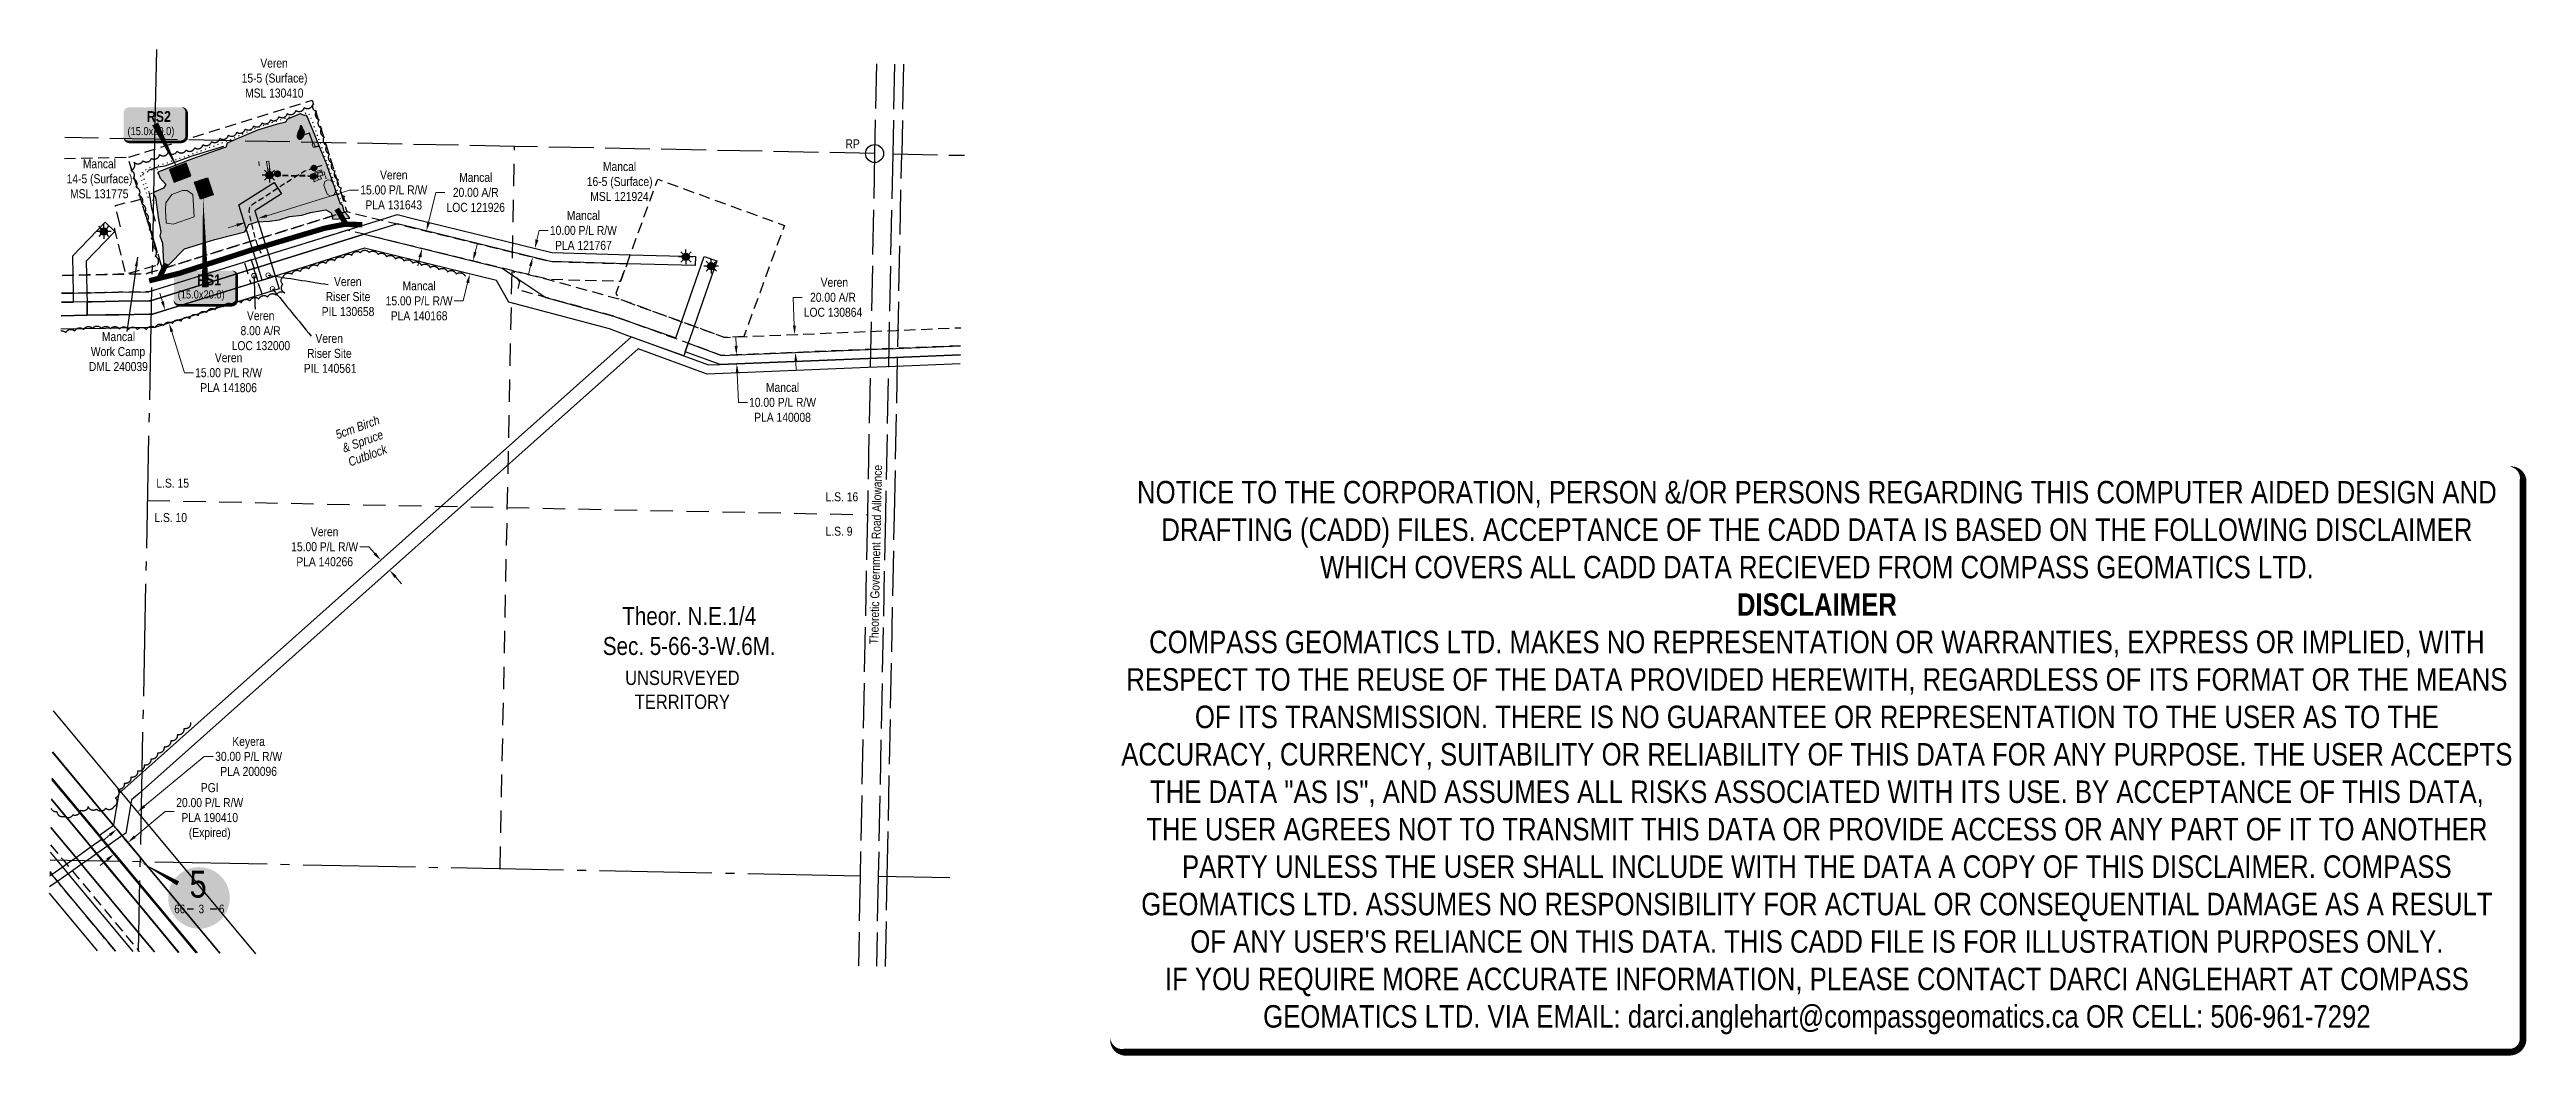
# Model space of a CAD drawing. Extents: x 408635 to 411391, y 6060272 to 6061391.
import ezdxf
from ezdxf.enums import TextEntityAlignment as Align

# ---------------------------------------------------------------- set-up
doc = ezdxf.new("R2010")
doc.units = 0
doc.header["$LTSCALE"] = 5
doc.header["$PDSIZE"] = 0.5
for name, pattern in [('0', [1, 1, 0]), ('foc-ACCESSROAD', [3.75, 2.5, -1.25]), ('foc-LSD', [8, 5, -3]), ('foc-QUARTERLINE', [33, 25, -3, 2, -3]), ('foc-TOPO', [1, 0.2, -0.8]), ('foc-UNSURVEYED', [12.5, 10, -2.5]), ('UG_PIPE', [1.875, 1.25, -0.625])]:
    doc.linetypes.add(name, pattern=pattern)
doc.layers.get('Defpoints').update_dxf_attribs({"color": 9})
for name, color, linetype in [('10', 1, 'Continuous'), ('35', 37, 'Continuous'), ('9', 3, 'Continuous'), ('AS-PIPE-UG', 44, 'UG_PIPE'), ('AS-ROADS', 254, 'Continuous'), ('AS-SYMBOL', 7, 'Continuous'), ('AS-UNDERLAY-H', 141, 'Continuous'), ('C-AR', 13, 'foc-ACCESSROAD'), ('C-RW', 13, 'Continuous'), ('C-SYMBOL', 7, 'Continuous'), ('C-WS', 13, 'foc-ACCESSROAD'), ('C-WS-S', 8, 'Continuous'), ('CG-NOTES', 7, 'Continuous'), ('F-AR', 190, 'foc-ACCESSROAD'), ('F-RW', 190, 'Continuous'), ('F-WS', 190, 'foc-ACCESSROAD'), ('F-WS-S', 8, 'Continuous'), ('L-ROAD-T', 7, 'Continuous'), ('L-SECLBL', 7, 'Continuous'), ('L-SECQ', 8, 'foc-QUARTERLINE'), ('L-SECTION-LSD', 7, 'foc-LSD'), ('L-UNS-T', 3, 'Continuous'), ('L-USEC', 7, 'foc-UNSURVEYED'), ('P-TEMP-BLOCKS', 250, 'Continuous'), ('P-TEMP-H', 41, 'Continuous'), ('P-TEMP_WORKSPACE', 46, 'Continuous'), ('T-BUSH', 110, '0'), ('T-BUSH-T', 110, 'Continuous'), ('T-GENERAL', 48, 'foc-TOPO'), ('T-LOW-AREA', 48, 'foc-TOPO'), ('T-SLOPE', 48, 'Continuous')]:
    doc.layers.add(name, color=color, linetype=linetype)
for name, color, linetype, lineweight in [('AS-GENERAL', 48, 'Continuous', 18), ('C-AR-T', 13, 'Continuous', 9), ('C-RW-T', 13, 'Continuous', 9), ('C-WS-T', 13, 'Continuous', 9), ('F-AR-T', 190, 'Continuous', 9), ('F-RW-T', 190, 'Continuous', 9), ('F-WS-T', 190, 'Continuous', 9)]:
    doc.layers.add(name, color=color, linetype=linetype, lineweight=lineweight)
doc.layers.add('AS-PIPE-AG', color=7, linetype='Continuous', true_color=0x7d00fa)
doc.layers.add('DISCLAIMER', color=7, linetype='Continuous', plot=False)
doc.styles.add('100L', font='ARIALN.TTF', dxfattribs={"height": 11})
doc.styles.add('175L', font='ARIALN.TTF', dxfattribs={"height": 20})
doc.styles.add('80', font='ARIALN.TTF', dxfattribs={"height": 10})
doc.styles.add('80CG', font='ARIALN.TTF', dxfattribs={"height": 10})
doc.styles.add('80L', font='ARIALN.TTF', dxfattribs={"height": 10})
doc.styles.add('BOLD', font='ARIALNB.TTF')
doc.styles.add('SIMPLEX', font='ARIALN.TTF')
doc.dimstyles.new('Compass 5 000', dxfattribs={"dimscale": 5, "dimtxt": 9, "dimasz": 2, "dimexe": 0.2, "dimexo": 0.0625, "dimgap": 0.5, "dimtad": 0, "dimtih": 1, "dimtoh": 1, "dimzin": 0, "dimdsep": 46, "dimtxsty": '80CG', "dimcen": 0.1, "dimse1": 1, "dimse2": 1, "dimclrd": 256, "dimclrt": 256, "dimaunit": 1, "dimadec": 4, "dimazin": 0, "dimtfac": 0.06, "dimtofl": 0, "dimtmove": 0, "dimatfit": 1, "dimfxl": 0.2, "dimtolj": 1, "dimtzin": 0, "dimlwd": -1, "dimarcsym": 0})

msp = doc.modelspace()

# ---------------------------------------------------------------- texts
at = {"layer": 'C-AR-T', "insert": (408820.225, 6061100.106), "char_height": 10, "attachment_point": 1, "style": '80L'}
msp.add_mtext_dynamic_manual_height_columns('\\pi34.20596;Veren\\P\\pi27.07772;8.00 A/R\\P\\pi17.26872;LOC 132000', width=98.11861, gutter_width=50, heights=[0], dxfattribs=at)
at = {"layer": 'C-SYMBOL', "color": 3, "insert": (409346.557, 6060770.801), "char_height": 20, "width": 347.63984, "attachment_point": 2, "style": '175L'}
msp.add_mtext('Theor. N.E.1/4 \\PSec. 5-66-3-W.6M.', dxfattribs=at)
at = {"layer": 'C-WS-T', "char_height": 10, "attachment_point": 1, "style": '80L'}
for s, width, insert in [('\\pi26.56791;Veren\\P\\pi5.77323;15-5 (Surface)\\P\\pi9.64772;MSL 130410', 82.8425, (408842.731, 6061381.253)), ('\\pi34.20596;Veren\\P\\pi24.9222;Riser Site\\P\\pi20.45426;PIL 130658', 98.11861, (408917.135, 6061138.044)), ('\\pi34.20596;Veren\\P\\pi24.9222;Riser Site\\P\\pi21.25576;PIL 140561', 98.11861, (408896.424, 6061074.84))]:
    msp.add_mtext_dynamic_manual_height_columns(s, width=width, gutter_width=50, heights=[0], dxfattribs=dict(at, insert=insert))
at = {"layer": 'F-WS-T', "char_height": 10, "attachment_point": 1, "style": '80L'}
for s, width, gutter_width, insert in [('\\pi23.79847;Mancal\\P\\pi5.77323;14-5 (Surface)\\P\\pi9.60338;MSL 131775', 82.8425, 50, (408648.007, 6061269.185)), ('\\pi29.04728;Mancal\\P\\pi11.02204;16-5 (Surface)\\P\\pi14.89653;MSL 121924', 93.34013, 50, (409221.538, 6061266.109)), ('\\pi14.95098;Mancal\\P\\pi2.65562;Work Camp\\P\\pi0.46599;DML 240039', 65.14753, 49.979, (408678.091, 6061076.839))]:
    msp.add_mtext_dynamic_manual_height_columns(s, width=width, gutter_width=gutter_width, heights=[0], dxfattribs=dict(at, insert=insert))
at = {"layer": 'L-ROAD-T', "style": '80L'}
msp.add_text('Theoretic Government Road Allowance', height=9.99551, rotation=88.813918, dxfattribs=at).set_placement((409554.063, 6060829.128), align=Align.MIDDLE_CENTER)
at = {"layer": 'L-UNS-T', "color": 3, "insert": (409338.922, 6060678.604), "char_height": 16, "attachment_point": 5, "style": '80L'}
msp.add_mtext_dynamic_manual_height_columns('UNSURVEYED TERRITORY', width=126.41375, gutter_width=47.5, heights=[0], dxfattribs=at)
at = {"layer": 'T-BUSH-T', "insert": (408948.325, 6060965.697), "char_height": 9.99567, "attachment_point": 1, "rotation": 20, "style": '80L'}
msp.add_mtext_dynamic_manual_height_columns('\\pi3.74985;{\\fArial Narrow|b0|i1|c0|p34;5cm Birch \\P\\pi5.70331;& Spruce\\P\\pi6.59992;\\C48;Cutblock}', width=57.32124, gutter_width=50, heights=[0], dxfattribs=at)

# ---------------------------------------------------------------- blocks, each defined once
blk = doc.blocks.new('L-SECLBL')
at = {"layer": '9', "color": 7}
for p, q in [((-5.1, -27.8), (-12.3, -27.8)), ((20.7, -27.8), (13.5, -27.8))]:
    blk.add_line(p, q, dxfattribs=at)
at = {"layer": '10', "color": 2, "style": 'SIMPLEX'}
blk.add_attdef('SEC', text='', height=30, dxfattribs=at).set_placement((0, 0), align=Align.MIDDLE)
at = {"layer": '10', "color": 5, "style": '80L'}
blk.add_attdef('TWP', text='', height=9.5, dxfattribs=at).set_placement((-14.4, -27.4), align=Align.MIDDLE_RIGHT)
blk.add_attdef('RGE', text='', height=9.5, dxfattribs=at).set_placement((3.6, -27.4), align=Align.MIDDLE_CENTER)
blk.add_attdef('MER', text='', height=9.5, dxfattribs=at).set_placement((23.2, -27.4), align=Align.MIDDLE_LEFT)
blk = doc.blocks.new('*D461')
at = {"layer": 'C-RW-T', "transparency": 16777216}
for p, q in [((408990, 6060837.9), (408980, 6060837.9)), ((408996.6, 6060830.4), (408990, 6060837.9)), ((409019.9, 6060804.3), (409026.5, 6060796.8))]:
    blk.add_line(p, q, dxfattribs=at)
for points in [[(408997.9, 6060831.5), (408995.4, 6060829.3), (409003.3, 6060823)], [(409021.1, 6060805.4), (409018.6, 6060803.2), (409013.2, 6060811.8)]]:
    blk.add_solid(points, dxfattribs=at)
at = {"layer": 'Defpoints', "color": 0, "transparency": 16777216}
for p in [(409003.3, 6060823), (408766.9, 6060612.5), (408776.9, 6060601.3)]:
    blk.add_point(p, dxfattribs=at)
at = {"layer": 'C-RW-T', "transparency": 16777216, "insert": (408940.9, 6060837.9), "char_height": 10, "attachment_point": 5, "style": '80CG'}
blk.add_mtext('\\A1;Veren\\P15.00 P/L R/W\\PPLA 140266', dxfattribs=at)
blk = doc.blocks.new('*D466')
at = {"layer": 'C-RW-T', "transparency": 16777216}
for p, q in [((408876.4, 6061206.3), (408968.7, 6061235)), ((408968.7, 6061235), (408978.7, 6061235)), ((408843, 6061195.9), (408833.5, 6061193))]:
    blk.add_line(p, q, dxfattribs=at)
for points in [[(408842.5, 6061197.5), (408843.5, 6061194.3), (408852.6, 6061198.9)], [(408875.9, 6061207.9), (408876.9, 6061204.7), (408866.9, 6061203.4)]]:
    blk.add_solid(points, dxfattribs=at)
at = {"layer": 'Defpoints', "color": 0, "transparency": 16777216}
for p in [(408855.1, 6061190.8), (408866.9, 6061203.4), (408869.4, 6061195.3)]:
    blk.add_point(p, dxfattribs=at)
at = {"layer": 'C-RW-T', "transparency": 16777216, "insert": (409017.8, 6061235), "char_height": 10, "attachment_point": 5, "style": '80CG'}
blk.add_mtext('\\A1;Veren\\P15.00 P/L R/W\\PPLA 131643', dxfattribs=at)
blk = doc.blocks.new('*D467')
at = {"layer": 'C-RW-T', "transparency": 16777216}
for p, q in [((408760.4, 6061110.7), (408757.4, 6061120.3)), ((408770.8, 6061077.3), (408784.9, 6061031.6)), ((408784.9, 6061031.6), (408794.9, 6061031.6))]:
    blk.add_line(p, q, dxfattribs=at)
for points in [[(408762, 6061111.2), (408758.8, 6061110.2), (408763.3, 6061101.2)], [(408772.4, 6061077.8), (408769.2, 6061076.8), (408767.8, 6061086.8)]]:
    blk.add_solid(points, dxfattribs=at)
at = {"layer": 'Defpoints', "color": 0, "transparency": 16777216}
for p in [(408778.2, 6061105.8), (408767.8, 6061086.8), (408782.7, 6061091.5)]:
    blk.add_point(p, dxfattribs=at)
at = {"layer": 'C-RW-T', "transparency": 16777216, "insert": (408834, 6061031.6), "char_height": 10, "attachment_point": 5, "style": '80CG'}
blk.add_mtext('\\A1;Veren\\P15.00 P/L R/W\\PPLA 141806', dxfattribs=at)
blk = doc.blocks.new('*D468')
at = {"layer": 'C-WS-T', "transparency": 16777216}
for p, q in [((409472.3, 6061115.5), (409462.3, 6061115.5)), ((409462.3, 6061115.5), (409463.1, 6061094.2)), ((409463.5, 6061084.2), (409463.1, 6061094.2)), ((409465.2, 6061044.2), (409465.6, 6061034.2))]:
    blk.add_line(p, q, dxfattribs=at)
for points in [[(409465.2, 6061084.2), (409461.9, 6061084.1), (409463.9, 6061074.2)], [(409466.8, 6061044.3), (409463.5, 6061044.1), (409464.8, 6061054.2)]]:
    blk.add_solid(points, dxfattribs=at)
at = {"layer": 'Defpoints', "color": 0, "transparency": 16777216}
for p in [(409463.9, 6061074.2), (409483.2, 6061075), (409484, 6061055)]:
    blk.add_point(p, dxfattribs=at)
at = {"layer": 'C-WS-T', "transparency": 16777216, "insert": (409506.5, 6061115.5), "char_height": 10, "attachment_point": 5, "style": '80CG'}
blk.add_mtext('\\A1;{\\fArial Narrow|b1|i0|c0|p34; }Veren\\P20.00 A/R\\PLOC 130864', dxfattribs=at)
blk = doc.blocks.new('*D477')
at = {"layer": 'Defpoints', "color": 0, "transparency": 16777216}
for p in [(409049.3, 6061169.9), (409139, 6061168.4), (409134.2, 6061149)]:
    blk.add_point(p, dxfattribs=at)
at = {"layer": 'F-AR-T', "transparency": 16777216}
for p, q in [((409056.5, 6061199), (409064.7, 6061232.3)), ((409064.7, 6061232.3), (409074.7, 6061232.3)), ((409046.9, 6061160.2), (409044.6, 6061150.5))]:
    blk.add_line(p, q, dxfattribs=at)
for points in [[(409054.9, 6061199.4), (409058.1, 6061198.6), (409054.1, 6061189.3)], [(409045.3, 6061160.6), (409048.6, 6061159.8), (409049.3, 6061169.9)]]:
    blk.add_solid(points, dxfattribs=at)
at = {"layer": 'F-AR-T', "transparency": 16777216, "insert": (409109, 6061232.3), "char_height": 10, "attachment_point": 5, "style": '80CG'}
blk.add_mtext('\\A1;Mancal\\P20.00 A/R\\PLOC 121926', dxfattribs=at)
blk = doc.blocks.new('*D478')
at = {"layer": 'Defpoints', "color": 0, "transparency": 16777216}
for p in [(409174.8, 6061169.9), (409181.9, 6061157.9), (409184.3, 6061167.6)]:
    blk.add_point(p, dxfattribs=at)
at = {"layer": 'F-AR-T', "transparency": 16777216}
for p, q in [((409177.1, 6061179.6), (409179.7, 6061190)), ((409179.7, 6061190), (409189.7, 6061190)), ((409170, 6061150.5), (409167.6, 6061140.8))]:
    blk.add_line(p, q, dxfattribs=at)
for points in [[(409168.4, 6061150.9), (409171.6, 6061150.1), (409172.4, 6061160.2)], [(409175.5, 6061180), (409178.8, 6061179.2), (409174.8, 6061169.9)]]:
    blk.add_solid(points, dxfattribs=at)
at = {"layer": 'F-AR-T', "transparency": 16777216, "insert": (409228.8, 6061190), "char_height": 10, "attachment_point": 5, "style": '80CG'}
blk.add_mtext('\\A1;Mancal\\P10.00 P/L R/W\\PPLA 121767', dxfattribs=at)
blk = doc.blocks.new('*D479')
at = {"layer": 'Defpoints', "color": 0, "transparency": 16777216}
for p in [(409422.4, 6061052.5), (409399.5, 6061041.5), (409422.8, 6061042.5)]:
    blk.add_point(p, dxfattribs=at)
at = {"layer": 'F-AR-T', "transparency": 16777216}
for p, q in [((409398.7, 6061061.5), (409398.3, 6061071.5)), ((409399.9, 6061031.5), (409401.3, 6060998.6)), ((409401.3, 6060998.6), (409411.3, 6060998.6))]:
    blk.add_line(p, q, dxfattribs=at)
for points in [[(409400.4, 6061061.6), (409397, 6061061.4), (409399.1, 6061051.5)], [(409401.6, 6061031.6), (409398.3, 6061031.5), (409399.5, 6061041.5)]]:
    blk.add_solid(points, dxfattribs=at)
at = {"layer": 'F-AR-T', "transparency": 16777216, "insert": (409450.4, 6060998.6), "char_height": 10, "attachment_point": 5, "style": '80CG'}
blk.add_mtext('\\A1;Mancal\\P10.00 P/L R/W\\PPLA 140008', dxfattribs=at)
blk = doc.blocks.new('*D480')
at = {"layer": 'Defpoints', "color": 0, "transparency": 16777216}
for p in [(408732.5, 6060542.6), (408845.5, 6060360.1), (408868.5, 6060379.2)]:
    blk.add_point(p, dxfattribs=at)
at = {"layer": 'F-RW-T', "transparency": 16777216}
for p, q in [((408740.2, 6060549), (408806.9, 6060604.5)), ((408806.9, 6060604.5), (408816.9, 6060604.5)), ((408701.8, 6060517.1), (408694.1, 6060510.7))]:
    blk.add_line(p, q, dxfattribs=at)
for points in [[(408739.1, 6060550.3), (408741.3, 6060547.8), (408732.5, 6060542.6)], [(408700.8, 6060518.4), (408702.9, 6060515.8), (408709.5, 6060523.5)]]:
    blk.add_solid(points, dxfattribs=at)
at = {"layer": 'F-RW-T', "transparency": 16777216, "insert": (408856.3, 6060604.5), "char_height": 10, "attachment_point": 5, "style": '80CG'}
blk.add_mtext('\\A1;Keyera\\P30.00 P/L R/W\\PPLA 200096', dxfattribs=at)
blk = doc.blocks.new('*D505')
at = {"layer": 'Defpoints', "color": 0, "transparency": 16777216}
for p in [(408721.9, 6060508.7), (408722.2, 6060477), (408737.6, 6060489.8)]:
    blk.add_point(p, dxfattribs=at)
at = {"layer": 'F-RW-T', "transparency": 16777216}
for p, q in [((408729.5, 6060515.1), (408763.5, 6060543.3)), ((408763.5, 6060543.3), (408773.5, 6060543.3)), ((408698.8, 6060489.5), (408691.1, 6060483.1))]:
    blk.add_line(p, q, dxfattribs=at)
for points in [[(408697.7, 6060490.8), (408699.9, 6060488.2), (408706.5, 6060495.9)], [(408728.5, 6060516.4), (408730.6, 6060513.8), (408721.9, 6060508.7)]]:
    blk.add_solid(points, dxfattribs=at)
at = {"layer": 'F-RW-T', "transparency": 16777216, "insert": (408813, 6060543.3), "char_height": 10, "attachment_point": 5, "style": '80CG'}
blk.add_mtext('\\A1;PGI\\P20.00 P/L R/W\\PPLA 190410\\P(Expired)', dxfattribs=at)
blk = doc.blocks.new('*D507')
at = {"layer": 'Defpoints', "color": 0, "transparency": 16777216}
for p in [(409041, 6061156.5), (409044.5, 6061171.1), (409102.4, 6061141.5)]:
    blk.add_point(p, dxfattribs=at)
at = {"layer": 'F-RW-T', "transparency": 16777216}
for p, q in [((409108.4, 6061165.7), (409110.8, 6061175.4)), ((409100, 6061131.7), (409095.1, 6061111.6)), ((409095.1, 6061111.6), (409085.1, 6061111.6))]:
    blk.add_line(p, q, dxfattribs=at)
for points in [[(409106.8, 6061166.1), (409110, 6061165.3), (409106, 6061156)], [(409098.4, 6061132.1), (409101.7, 6061131.3), (409102.4, 6061141.5)]]:
    blk.add_solid(points, dxfattribs=at)
at = {"layer": 'F-RW-T', "transparency": 16777216, "insert": (409046, 6061111.6), "char_height": 10, "attachment_point": 5, "style": '80CG'}
blk.add_mtext('\\A1;Mancal\\P15.00 P/L R/W\\PPLA 140168', dxfattribs=at)
blk = doc.blocks.new('FLARE')
h = blk.add_hatch(color=255)
h.dxf.hatch_style = 1
h.paths.add_polyline_path([(0.16, 2.41, 0.114147), (0.13, 2.43), (0.11, 2.44, 0.261551), (0.01, 2.42), (0, 2.41, 0.131268), (-0.03, 2.37), (-0.04, 2.35, 0.041497), (-0.05, 2.33), (-0.05, 2.29, 0.015174), (-0.05, 2.29), (-0.06, 2.24, 0.004376), (-0.06, 2.24), (-0.07, 2.18), (-0.08, 2.11), (-0.09, 2.05), (-0.1, 1.98), (-0.12, 1.91), (-0.14, 1.83), (-0.17, 1.76), (-0.19, 1.68), (-0.22, 1.61), (-0.26, 1.53), (-0.29, 1.46), (-0.32, 1.39), (-0.36, 1.32), (-0.39, 1.25, 0.000505), (-0.39, 1.25), (-0.43, 1.18, 0.002398), (-0.43, 1.18), (-0.46, 1.1, 0.004177), (-0.46, 1.1), (-0.5, 1.03, 0.005735), (-0.5, 1.03), (-0.53, 0.95, 0.006994), (-0.53, 0.95), (-0.56, 0.87, 0.00791), (-0.57, 0.87), (-0.6, 0.78, 0.008323), (-0.6, 0.78), (-0.63, 0.69, 0.008095), (-0.63, 0.68), (-0.66, 0.59, 0.008067), (-0.66, 0.59), (-0.68, 0.49, 0.008387), (-0.68, 0.49), (-0.7, 0.39, 0.009056), (-0.71, 0.38), (-0.72, 0.28, 0.010123), (-0.72, 0.28), (-0.74, 0.18, 0.011689), (-0.74, 0.18), (-0.75, 0.08, 0.013925), (-0.75, 0.08), (-0.75, -0.02, 0.016488), (-0.75, -0.02), (-0.75, -0.11, 0.017255), (-0.75, -0.12), (-0.74, -0.2, 0.01735), (-0.74, -0.2), (-0.73, -0.28, 0.017311), (-0.73, -0.29), (-0.71, -0.36, 0.01715), (-0.71, -0.36), (-0.69, -0.43, 0.016886), (-0.69, -0.44), (-0.66, -0.5, 0.016546), (-0.66, -0.5), (-0.63, -0.56, 0.016164), (-0.63, -0.56), (-0.6, -0.61, 0.016329), (-0.6, -0.62), (-0.57, -0.66, 0.018828), (-0.57, -0.67), (-0.54, -0.71, 0.022087), (-0.53, -0.71), (-0.5, -0.75, 0.025345), (-0.49, -0.76), (-0.46, -0.78, 0.028234), (-0.45, -0.79), (-0.42, -0.82, 0.030298), (-0.41, -0.82), (-0.37, -0.84, 0.031129), (-0.36, -0.85), (-0.32, -0.86, 0.030544), (-0.31, -0.87), (-0.27, -0.88, 0.028465), (-0.26, -0.88), (-0.22, -0.89, 0.025311), (-0.21, -0.89), (-0.16, -0.89, 0.02283), (-0.15, -0.89), (-0.11, -0.89, 0.021226), (-0.1, -0.89), (-0.05, -0.88, 0.020401), (-0.04, -0.88), (0, -0.87, 0.020299), (0.01, -0.87), (0.05, -0.85, 0.020911), (0.06, -0.85), (0.11, -0.83, 0.022277), (0.11, -0.83), (0.15, -0.81, 0.023712), (0.16, -0.8), (0.2, -0.78, 0.022408), (0.21, -0.78), (0.24, -0.75, 0.01993), (0.25, -0.74), (0.28, -0.72, 0.017146), (0.28, -0.71), (0.31, -0.68, 0.014211), (0.32, -0.68), (0.35, -0.64, 0.011221), (0.35, -0.64), (0.37, -0.61, 0.008212), (0.38, -0.61), (0.4, -0.57, 0.005172), (0.4, -0.57), (0.42, -0.54, 0.002523), (0.43, -0.54), (0.45, -0.5, 0.001671), (0.45, -0.5), (0.47, -0.47, 0.001229), (0.47, -0.47), (0.49, -0.44, 0.00075), (0.49, -0.44), (0.51, -0.41, 0.00026), (0.51, -0.41), (0.54, -0.37), (0.56, -0.34), (0.58, -0.3), (0.61, -0.27), (0.63, -0.23, 0.001311), (0.63, -0.23), (0.66, -0.19, 0.003726), (0.66, -0.19), (0.69, -0.15, 0.006065), (0.69, -0.14), (0.72, -0.1, 0.008452), (0.72, -0.1), (0.74, -0.05, 0.010991), (0.75, -0.05), (0.77, 0, 0.013767), (0.77, 0), (0.79, 0.05, 0.016839), (0.8, 0.05), (0.81, 0.1, 0.019104), (0.82, 0.11), (0.83, 0.15, 0.016987), (0.83, 0.16), (0.84, 0.21, 0.013636), (0.84, 0.21), (0.85, 0.26, 0.010244), (0.85, 0.27), (0.86, 0.31, 0.006846), (0.86, 0.32), (0.86, 0.37, 0.003419), (0.86, 0.37), (0.86, 0.41), (0.87, 0.46), (0.87, 0.5), (0.88, 0.54), (0.88, 0.59), (0.89, 0.63, 0.001278), (0.89, 0.63), (0.89, 0.67, 0.004735), (0.89, 0.67), (0.9, 0.71, 0.008354), (0.9, 0.72), (0.9, 0.76, 0.012059), (0.9, 0.76), (0.9, 0.8, 0.015712), (0.9, 0.81), (0.9, 0.85, 0.018457), (0.9, 0.85), (0.9, 0.89, 0.018102), (0.9, 0.9), (0.89, 0.94, 0.016533), (0.89, 0.95), (0.88, 0.99, 0.014576), (0.88, 0.99), (0.87, 1.03, 0.012435), (0.86, 1.04), (0.85, 1.08, 0.010283), (0.85, 1.09), (0.83, 1.13, 0.00824), (0.83, 1.13), (0.81, 1.18, 0.00638), (0.81, 1.18), (0.78, 1.23, 0.004735), (0.78, 1.23), (0.76, 1.29, 0.003388), (0.75, 1.29), (0.73, 1.34, 0.002345), (0.73, 1.34), (0.7, 1.4, 0.001492), (0.7, 1.4), (0.67, 1.46, 0.000746), (0.67, 1.46), (0.63, 1.51), (0.6, 1.57), (0.57, 1.62), (0.55, 1.68), (0.52, 1.73), (0.49, 1.78), (0.47, 1.83), (0.45, 1.87), (0.42, 1.92), (0.4, 1.97), (0.38, 2.02), (0.35, 2.08, 0.000332), (0.35, 2.08), (0.33, 2.13, 0.001849), (0.33, 2.13), (0.3, 2.19, 0.0038), (0.3, 2.19), (0.27, 2.24, 0.006473), (0.27, 2.24), (0.25, 2.29, 0.010865), (0.24, 2.3), (0.22, 2.34, 0.019524), (0.22, 2.34), (0.19, 2.38, 0.041077), (0.18, 2.39)])
at = {"color": 13, "flags": 128}
for points in [[(0.11, -0.72), (0.07, -0.74), (0.03, -0.76), (-0.02, -0.77), (-0.07, -0.78), (-0.11, -0.79), (-0.16, -0.79), (-0.2, -0.79), (-0.25, -0.78), (-0.29, -0.77), (-0.32, -0.76), (-0.36, -0.74), (-0.4, -0.71), (-0.43, -0.68), (-0.46, -0.65), (-0.49, -0.61), (-0.52, -0.56), (-0.54, -0.51), (-0.57, -0.46), (-0.59, -0.4), (-0.61, -0.33), (-0.63, -0.26), (-0.64, -0.19), (-0.65, -0.11), (-0.65, -0.02), (-0.65, 0.07), (-0.64, 0.17), (-0.63, 0.27), (-0.61, 0.36), (-0.58, 0.46), (-0.56, 0.56), (-0.53, 0.66), (-0.5, 0.75), (-0.47, 0.83), (-0.44, 0.91), (-0.41, 0.99), (-0.37, 1.06), (-0.34, 1.13), (-0.3, 1.2), (-0.27, 1.27), (-0.23, 1.34), (-0.2, 1.42), (-0.16, 1.49), (-0.13, 1.57), (-0.1, 1.65), (-0.07, 1.73), (-0.04, 1.8), (-0.02, 1.88), (0, 1.96), (0.01, 2.03), (0.02, 2.1), (0.03, 2.17), (0.04, 2.22), (0.05, 2.27), (0.05, 2.31), (0.06, 2.34), (0.08, 2.35), (0.09, 2.34), (0.11, 2.32), (0.13, 2.29), (0.16, 2.25), (0.18, 2.2), (0.21, 2.14), (0.24, 2.09), (0.26, 2.03), (0.29, 1.98), (0.31, 1.93), (0.33, 1.88), (0.36, 1.83), (0.38, 1.78), (0.41, 1.73), (0.43, 1.68), (0.46, 1.63), (0.49, 1.58), (0.52, 1.52), (0.55, 1.47), (0.58, 1.41), (0.61, 1.35), (0.64, 1.3), (0.67, 1.24), (0.69, 1.19), (0.72, 1.14), (0.74, 1.09), (0.75, 1.05), (0.77, 1), (0.78, 0.96), (0.79, 0.92), (0.8, 0.88), (0.8, 0.84), (0.8, 0.8), (0.8, 0.76), (0.8, 0.72), (0.79, 0.68), (0.79, 0.64), (0.78, 0.6), (0.78, 0.56), (0.77, 0.51), (0.77, 0.47), (0.76, 0.42), (0.76, 0.37), (0.76, 0.33), (0.75, 0.28), (0.74, 0.23), (0.73, 0.18), (0.72, 0.13), (0.7, 0.09), (0.68, 0.04), (0.66, 0), (0.63, -0.05), (0.61, -0.09), (0.58, -0.13), (0.55, -0.17), (0.53, -0.21), (0.5, -0.25), (0.48, -0.28), (0.45, -0.32), (0.43, -0.35), (0.41, -0.38), (0.39, -0.42), (0.37, -0.45), (0.34, -0.48), (0.32, -0.51), (0.3, -0.55), (0.27, -0.58), (0.24, -0.61), (0.21, -0.64), (0.18, -0.67), (0.15, -0.7)], [(0.02, -0.75), (-0.01, -0.76), (-0.03, -0.77), (-0.05, -0.78), (-0.08, -0.78), (-0.11, -0.79), (-0.13, -0.79), (-0.16, -0.79), (-0.18, -0.78), (-0.2, -0.78), (-0.23, -0.77), (-0.25, -0.76), (-0.26, -0.74), (-0.28, -0.73), (-0.3, -0.71), (-0.32, -0.69), (-0.33, -0.66), (-0.35, -0.63), (-0.36, -0.6), (-0.37, -0.57), (-0.39, -0.53), (-0.4, -0.49), (-0.4, -0.45), (-0.41, -0.41), (-0.41, -0.36), (-0.41, -0.31), (-0.4, -0.25), (-0.39, -0.2), (-0.38, -0.14), (-0.37, -0.09), (-0.36, -0.03), (-0.34, 0.02), (-0.32, 0.07), (-0.31, 0.12), (-0.29, 0.16), (-0.27, 0.21), (-0.25, 0.25), (-0.23, 0.29), (-0.21, 0.33), (-0.19, 0.37), (-0.17, 0.41), (-0.15, 0.45), (-0.14, 0.49), (-0.12, 0.53), (-0.1, 0.58), (-0.08, 0.62), (-0.07, 0.66), (-0.06, 0.71), (-0.05, 0.75), (-0.04, 0.79), (-0.03, 0.83), (-0.03, 0.87), (-0.02, 0.9), (-0.02, 0.93), (-0.01, 0.95), (-0.01, 0.96), (0, 0.97), (0.01, 0.96), (0.02, 0.95), (0.03, 0.94), (0.04, 0.91), (0.06, 0.88), (0.07, 0.86), (0.09, 0.82), (0.1, 0.79), (0.12, 0.76), (0.13, 0.74), (0.14, 0.71), (0.16, 0.68), (0.17, 0.65), (0.18, 0.63), (0.2, 0.6), (0.21, 0.57), (0.23, 0.54), (0.25, 0.51), (0.26, 0.47), (0.28, 0.44), (0.3, 0.41), (0.31, 0.38), (0.33, 0.35), (0.34, 0.32), (0.36, 0.29), (0.37, 0.27), (0.38, 0.24), (0.39, 0.22), (0.39, 0.19), (0.4, 0.17), (0.4, 0.15), (0.41, 0.13), (0.41, 0.1), (0.41, 0.08), (0.4, 0.06), (0.4, 0.04), (0.4, 0.01), (0.39, -0.01), (0.39, -0.03), (0.39, -0.06), (0.39, -0.08), (0.38, -0.11), (0.38, -0.14), (0.38, -0.16), (0.38, -0.19), (0.37, -0.22), (0.37, -0.24), (0.36, -0.27), (0.35, -0.3), (0.34, -0.32), (0.32, -0.35), (0.31, -0.37), (0.3, -0.4), (0.28, -0.42), (0.27, -0.44), (0.25, -0.46), (0.24, -0.48), (0.22, -0.5), (0.21, -0.52), (0.2, -0.54), (0.19, -0.56), (0.17, -0.58), (0.16, -0.6), (0.15, -0.61), (0.14, -0.63), (0.12, -0.65), (0.11, -0.67), (0.09, -0.69), (0.08, -0.7), (0.06, -0.72), (0.04, -0.74)]]:
    blk.add_lwpolyline(points, close=True, dxfattribs=at)
blk = doc.blocks.new('RISER')
h = blk.add_hatch(color=255)
h.dxf.hatch_style = 1
edge = h.paths.add_edge_path()
edge.add_arc((0, 0), 0.7, 0, 360)
blk.add_hatch(color=13).paths.add_polyline_path([(0.58, -0.15), (-0.58, -0.15, 0.774597)])
at = {"color": 13}
blk.add_line((-0.58, -0.15), (0.58, -0.15), dxfattribs=at)
blk.add_circle((0, 0), 0.6, dxfattribs=at)
blk = doc.blocks.new('GAS')
h = blk.add_hatch(color=255)
h.dxf.hatch_style = 1
edge = h.paths.add_edge_path()
edge.add_arc((0, 0), 0.9, 0, 360)
for p, q in [((-0.81, 0), (-1.62, 0)), ((-0.57, 0.57), (-1.14, 1.14)), ((0, 0.81), (0, 1.62)), ((0.57, 0.57), (1.14, 1.14)), ((1.62, 0), (0.81, 0)), ((-0.57, -0.57), (-1.14, -1.14)), ((0, -0.81), (0, -1.62)), ((1.14, -1.14), (0.57, -0.57))]:
    blk.add_line(p, q)
blk.add_circle((0, 0), 0.8)
blk = doc.blocks.new('RP')
at = {"layer": '35', "color": 3}
blk.add_circle((0, 0), 10, dxfattribs=at)
at = {"layer": '35', "color": 3, "style": '80'}
blk.add_attdef('RP_001', (-32.4, 5.8), '', height=10, dxfattribs=at)
blk = doc.blocks.new('*U590')
at = {"true_color": 0xff8aff}
h = blk.add_hatch(color=211, dxfattribs=at)
edge = h.paths.add_edge_path()
edge.add_line((-29, -20), (29, -20))
edge.add_arc((29, -14), 6, 270, 360)
edge.add_line((35, -14), (35, 12.5))
edge.add_arc((29, 12.5), 6, 0, 90)
edge.add_line((29, 18.5), (-29, 18.5))
edge.add_arc((-29, 12.5), 6, 90, 180)
edge.add_line((-35, 12.5), (-35, -14))
edge.add_arc((-29, -14), 6, 180, 270)
at = {"flags": 128}
blk.add_lwpolyline([(-2.5, 102, 0, 7.5, 0), (0, 0, 0, 0, 0)], format="xyseb", dxfattribs=at)
at = {"color": 250, "flags": 128}
blk.add_lwpolyline([(-29, -20, 3, 3, 0), (29, -20, 3, 3, 0.414214), (35, -14, 3, 3, 0), (35, 12.5, 3, 0, 0.414214), (29, 18.5, 0, 0, 0), (-29, 18.5, 0, 0, 0.414214), (-35, 12.5, 0, 0, 0), (-35, -14, 0, 3, 0.414214)], format="xyseb", close=True, dxfattribs=at)
at = {"color": 250}
for tag, p, height, style in [('TEMP_AREA_W1_001', (-9.2, 2.2), 12, 'BOLD'), ('ENTER_TEXT_001', (-30.7, -12.5), 9, '80')]:
    blk.add_attdef(tag, p, '', height=height, dxfattribs=dict(at, style=style))
blk = doc.blocks.new('*U591')
at = {"true_color": 0xff8aff}
h = blk.add_hatch(color=211, dxfattribs=at)
edge = h.paths.add_edge_path()
edge.add_line((-29, -20), (29, -20))
edge.add_arc((29, -14), 6, 270, 360)
edge.add_line((35, -14), (35, 12.5))
edge.add_arc((29, 12.5), 6, 0, 90)
edge.add_line((29, 18.5), (-29, 18.5))
edge.add_arc((-29, 12.5), 6, 90, 180)
edge.add_line((-35, 12.5), (-35, -14))
edge.add_arc((-29, -14), 6, 180, 270)
at = {"color": 250, "flags": 128}
blk.add_lwpolyline([(-29, -20, 3, 3, 0), (29, -20, 3, 3, 0.414214), (35, -14, 3, 3, 0), (35, 12.5, 3, 0, 0.414214), (29, 18.5, 0, 0, 0), (-29, 18.5, 0, 0, 0.414214), (-35, 12.5, 0, 0, 0), (-35, -14, 0, 3, 0.414214)], format="xyseb", close=True, dxfattribs=at)
at = {"flags": 128}
blk.add_lwpolyline([(27, -54, 0, 7.5, 0), (0, 0, 0, 0, 0)], format="xyseb", dxfattribs=at)
at = {"color": 250}
for tag, p, height, style in [('TEMP_AREA_W1_001', (-9.2, 2.2), 12, 'BOLD'), ('ENTER_TEXT_001', (-30.7, -12.5), 9, '80')]:
    blk.add_attdef(tag, p, '', height=height, dxfattribs=dict(at, style=style))
blk = doc.blocks.new('Disclaimer_Legal')
at = {"layer": 'DISCLAIMER', "color": 254, "flags": 128}
blk.add_lwpolyline([(-3613, -1105, 37.5, 37.5, 0), (4096, -1105, 37.5, 37.5, 0.414214), (4171, -1030, 37.5, 37.5, 0), (4171, 2079, 37.5, 0, 0.414214), (4096, 2154, 0, 0, 0), (-3613, 2154, 0, 0, 0.414214), (-3688, 2079, 0, 0, 0), (-3688, -1030, 0, 37.5, 0.414214)], format="xyseb", close=True, dxfattribs=at)
at = {"layer": 'DISCLAIMER', "color": 254, "insert": (242, 534), "char_height": 125, "width": 7717.57, "attachment_point": 5, "style": '80'}
blk.add_mtext('NOTICE TO THE CORPORATION, PERSON &/OR PERSONS REGARDING THIS COMPUTER AIDED DESIGN AND DRAFTING (CADD) FILES. ACCEPTANCE OF THE CADD DATA IS BASED ON THE FOLLOWING DISCLAIMER WHICH COVERS ALL CADD DATA RECIEVED FROM COMPASS GEOMATICS LTD.\\P{\\fArial Narrow|b1|i0|c0|p34;DISCLAIMER}\\PCOMPASS GEOMATICS LTD. MAKES NO REPRESENTATION OR WARRANTIES, EXPRESS OR IMPLIED, WITH RESPECT TO THE REUSE OF THE DATA PROVIDED HEREWITH, REGARDLESS OF ITS FORMAT OR THE MEANS OF ITS TRANSMISSION. THERE IS NO GUARANTEE OR REPRESENTATION TO THE USER AS TO THE ACCURACY, CURRENCY, SUITABILITY OR RELIABILITY OF THIS DATA FOR ANY PURPOSE. THE USER ACCEPTS THE DATA "AS IS", AND ASSUMES ALL RISKS ASSOCIATED WITH ITS USE. BY ACCEPTANCE OF THIS DATA, THE USER AGREES NOT TO TRANSMIT THIS DATA OR PROVIDE ACCESS OR ANY PART OF IT TO ANOTHER PARTY UNLESS THE USER SHALL INCLUDE WITH THE DATA A COPY OF THIS DISCLAIMER. COMPASS GEOMATICS LTD. ASSUMES NO RESPONSIBILITY FOR ACTUAL OR CONSEQUENTIAL DAMAGE AS A RESULT OF ANY USER\'S RELIANCE ON THIS DATA. THIS CADD FILE IS FOR ILLUSTRATION PURPOSES ONLY.\\PIF YOU REQUIRE MORE ACCURATE INFORMATION, PLEASE CONTACT DARCI ANGLEHART AT COMPASS GEOMATICS LTD. VIA EMAIL: darci.anglehart@compassgeomatics.ca OR CELL: 506-961-7292', dxfattribs=at)

# ---------------------------------------------------------------- dimensions: what is measured, and where the dimension line sits
at = {"layer": 'C-RW-T'}
for base, p1, p2, angle, text, picture, middle in [((408866.883, 6061203.355), (408855.068, 6061190.847), (408869.387, 6061195.297), 17.265061, 'Veren\\P15.00 P/L R/W\\PPLA 131643', '*D466', (409017.772, 6061234.995)), ((408767.797, 6061086.843), (408778.242, 6061105.799), (408782.689, 6061091.463), 287.236569, 'Veren\\P15.00 P/L R/W\\PPLA 141806', '*D467', (408834.034, 6061031.559))]:
    dim = msp.add_linear_dim(base=base, p1=p1, p2=p2, angle=angle, text=text, dimstyle='Compass 5 000', dxfattribs=at)
    dim.commit()
    dim.dimension.update_dxf_attribs({"geometry": picture, "text_midpoint": middle, "dimtype": 161})
at = {"layer": 'C-WS-T'}
dim = msp.add_linear_dim(base=(409463.937, 6061074.174), p1=(409483.995, 6061054.985), p2=(409483.18, 6061074.959), angle=92.335106, text='{\\fArial Narrow|b1|i0|c0|p34; }Veren\\P20.00 A/R\\PLOC 130864', dimstyle='Compass 5 000', override={"dimtmove": 1}, dxfattribs=at)
dim.commit()
dim.dimension.update_dxf_attribs({"geometry": '*D468', "text_midpoint": (409464.709, 6061115.467), "dimtype": 161})
at = {"layer": 'F-AR-T'}
for base, p1, p2, angle, text, picture, middle in [((409049.329, 6061169.883), (409139.017, 6061168.419), (409134.245, 6061149.007), 256.188073, 'Mancal\\P20.00 A/R\\PLOC 121926', '*D477', (409108.983, 6061232.336)), ((409174.75, 6061169.928), (409181.924, 6061157.871), (409184.31, 6061167.577), 76.187422, 'Mancal\\P10.00 P/L R/W\\PPLA 121767', '*D478', (409228.782, 6061190.042)), ((409399.517, 6061041.533), (409422.378, 6061052.472), (409422.786, 6061042.482), 272.334644, 'Mancal\\P10.00 P/L R/W\\PPLA 140008', '*D479', (409450.354, 6060998.574))]:
    dim = msp.add_linear_dim(base=base, p1=p1, p2=p2, angle=angle, text=text, dimstyle='Compass 5 000', dxfattribs=at)
    dim.commit()
    dim.dimension.update_dxf_attribs({"geometry": picture, "text_midpoint": middle, "dimtype": 161})
at = {"layer": 'F-RW-T'}
for base, p1, p2, angle, text, picture, middle in [((409102.425, 6061141.456), (409044.53, 6061171.068), (409040.965, 6061156.529), 256.220937, 'Mancal\\P15.00 P/L R/W\\PPLA 140168', '*D507', (409046.018, 6061111.603)), ((408732.52, 6060542.645), (408845.519, 6060360.082), (408868.528, 6060379.232), 39.770441, 'Keyera\\P30.00 P/L R/W\\PPLA 200096', '*D480', (408856.329, 6060604.516)), ((408721.857, 6060508.694), (408722.236, 6060476.973), (408737.608, 6060489.764), 39.764444, 'PGI\\P20.00 P/L R/W\\PPLA 190410\\P(Expired)', '*D505', (408812.99, 6060543.304))]:
    dim = msp.add_linear_dim(base=base, p1=p1, p2=p2, angle=angle, text=text, dimstyle='Compass 5 000', dxfattribs=at)
    dim.commit()
    dim.dimension.update_dxf_attribs({"geometry": picture, "text_midpoint": middle, "dimtype": 161})

# ---------------------------------------------------------------- hatches: boundary and pattern name
at = {"layer": 'AS-ROADS'}
h = msp.add_hatch(color=256, dxfattribs=at)
h.dxf.hatch_style = 1
h.paths.add_polyline_path([(408792.83, 6061269.314), (408771.451, 6061261.206), (408755.406, 6061255.014), (408757.752, 6061248.333), (408764.353, 6061241.289), (408761.544, 6061237.075), (408749.784, 6061231.735), (408752.78, 6061226.711), (408755.837, 6061202.283), (408758.435, 6061188.319), (408757.399, 6061183.897), (408760.401, 6061175.949), (408761.617, 6061153.99), (408767.045, 6061151.438), (408784.882, 6061169.532), (408818.614, 6061179.881), (408851.959, 6061188.602), (408854.136, 6061192.273), (408856.609, 6061196.624), (408865.708, 6061199.697), (408879.383, 6061200.14), (408890.396, 6061201.835), (408901.937, 6061205.567), (408915.565, 6061207.083), (408924.997, 6061210.114), (408942.197, 6061212.986), (408948.128, 6061209.514), (408950.155, 6061202.579), (408969.089, 6061203.675), (408966.907, 6061206.086), (408962.66, 6061211.015), (408960.791, 6061218.161), (408958.623, 6061219.404), (408943.227, 6061263.098), (408930.287, 6061295.123), (408923.416, 6061312.184), (408921.75, 6061316.204), (408920.823, 6061317.777), (408919.998, 6061318.199), (408918.422, 6061317.825), (408913.462, 6061319.768), (408900.408, 6061314.331), (408898.843, 6061313.577), (408897.836, 6061310.369), (408887.068, 6061307.783), (408866.296, 6061301.63), (408839.069, 6061290.057), (408832.58, 6061286.981), (408831.091, 6061282.394), (408828.714, 6061281.817)])
at = {"layer": 'AS-UNDERLAY-H'}
h = msp.add_hatch(color=256, dxfattribs=at)
h.dxf.hatch_style = 1
edge = h.paths.add_edge_path()
edge.add_arc((408801.072, 6060447.075), 34.254, 0, 360)
at = {"layer": 'P-TEMP-H'}
h = msp.add_hatch(color=256, dxfattribs=at)
h.dxf.hatch_style = 1
h.paths.add_polyline_path([(408768.091, 6061257.982), (408773.375, 6061243.855), (408792.1, 6061250.858), (408786.816, 6061264.985)])
h = msp.add_hatch(color=256, dxfattribs=at)
h.dxf.hatch_style = 1
h.paths.add_polyline_path([(408802.682, 6061224.821), (408796.244, 6061243.747), (408810.439, 6061248.576), (408816.877, 6061229.649)])

# ---------------------------------------------------------------- linework, layer by layer
at = {"layer": 'AS-GENERAL', "flags": 128}
for points in [[(408867.479, 6061266.584), (408868.141, 6061261.816)], [(408878.728, 6061267.152), (408876.259, 6061266.831), (408877.855, 6061254.919), (408880.266, 6061255.267), (408878.728, 6061267.152)], [(408930.343, 6061283.49), (408927.938, 6061282.695), (408926.877, 6061285.959), (408929.3, 6061286.769), (408930.343, 6061283.49)], [(408937.71, 6061254.858), (408932.867, 6061253.333), (408933.829, 6061250.104), (408938.71, 6061251.643), (408937.71, 6061254.858)], [(408938.71, 6061251.643), (408941.117, 6061252.387), (408940.291, 6061255.236), (408937.71, 6061254.858), (408938.71, 6061251.643)], [(408940.149, 6061240.476), (408941.158, 6061244.441), (408944.347, 6061246.446), (408947.809, 6061245.848), (408949.986, 6061243.287), (408952.933, 6061234.23), (408952.354, 6061230.876), (408950.268, 6061228.967), (408947.916, 6061228.307), (408943.682, 6061230.466), (408940.149, 6061240.476)], [(408941.412, 6061251.301), (408942.613, 6061247.533)]]:
    msp.add_lwpolyline(points, dxfattribs=at)
for points in [[(408932.907, 6061249.848), (408927.779, 6061247.679), (408929.155, 6061245.044), (408928.875, 6061243.957), (408929.4, 6061244.05), (408934.008, 6061246.378), (408933.997, 6061246.443), (408932.836, 6061249.252)], [(408930.314, 6061253.591), (408937.863, 6061255.993), (408937.366, 6061257.541), (408929.844, 6061255.166)], [(408936.08, 6061250.851), (408937.215, 6061247.557), (408933.997, 6061246.443), (408932.836, 6061249.252), (408932.907, 6061249.848), (408933.829, 6061250.104)], [(408795.575, 6061205.232), (408772.198, 6061196.934), (408765.387, 6061198.135), (408764.378, 6061198.857), (408763.654, 6061212.431), (408764.211, 6061220.759), (408770.726, 6061230.065), (408782.62, 6061234.532), (408788.053, 6061234.313), (408794.222, 6061230.018)]]:
    msp.add_lwpolyline(points, close=True, dxfattribs=at)
at = {"layer": 'AS-PIPE-AG', "flags": 128}
for points in [[(408928.015, 6061286.359), (408924.206, 6061298.384), (408913.962, 6061295.23)], [(408933.947, 6061282.509), (408933.517, 6061283.9), (408929.129, 6061282.466), (408928.862, 6061283.044)], [(408928.399, 6061249.706), (408933.626, 6061251.423)], [(408928.4, 6061250.308), (408930.073, 6061250.919)], [(408928.989, 6061259.503), (408938.227, 6061262.461)]]:
    msp.add_lwpolyline(points, dxfattribs=at)
at = {"layer": 'AS-PIPE-UG', "flags": 128}
for points in [[(408929.094, 6061259.532), (408918.859, 6061255.867), (408908.621, 6061249.616), (408897.757, 6061242.796), (408890.624, 6061238.238), (408879.345, 6061230.774), (408869.04, 6061224.064), (408860.207, 6061218.468), (408857.423, 6061215.55), (408856.682, 6061212.125), (408856.767, 6061209.42), (408859.297, 6061197.902), (408862.291, 6061185.099), (408865.213, 6061176.286), (408870.357, 6061163.126)], [(408888.298, 6061253.363), (408886.524, 6061253.078)], [(408928.41, 6061250.35), (408913.895, 6061251.294), (408903.403, 6061250.899), (408894.127, 6061251.128), (408888.302, 6061253.313)], [(408928.435, 6061249.699), (408913.834, 6061250.436), (408903.192, 6061250.486), (408893.884, 6061250.689), (408888.541, 6061252.692)]]:
    msp.add_lwpolyline(points, dxfattribs=at)
at = {"layer": 'AS-ROADS', "flags": 128}
msp.add_lwpolyline([(408792.83, 6061269.314), (408771.451, 6061261.206), (408755.406, 6061255.014), (408757.752, 6061248.333), (408764.353, 6061241.289), (408761.544, 6061237.075), (408749.784, 6061231.735), (408752.78, 6061226.711), (408755.837, 6061202.283), (408758.435, 6061188.319), (408757.399, 6061183.897), (408760.401, 6061175.949), (408761.617, 6061153.99), (408767.045, 6061151.438), (408784.882, 6061169.532), (408818.614, 6061179.881), (408851.959, 6061188.602), (408854.136, 6061192.273), (408856.609, 6061196.624), (408865.708, 6061199.697), (408879.383, 6061200.14), (408890.396, 6061201.835), (408901.937, 6061205.567), (408915.565, 6061207.083), (408924.997, 6061210.114), (408942.197, 6061212.986), (408948.128, 6061209.514), (408950.155, 6061202.579), (408969.089, 6061203.675), (408966.907, 6061206.086), (408962.66, 6061211.015), (408960.791, 6061218.161), (408958.623, 6061219.404), (408943.227, 6061263.098), (408930.287, 6061295.123), (408923.416, 6061312.184), (408921.75, 6061316.204), (408920.823, 6061317.777), (408919.998, 6061318.199), (408918.422, 6061317.825), (408913.462, 6061319.768), (408900.408, 6061314.331), (408898.843, 6061313.577), (408897.836, 6061310.369), (408887.068, 6061307.783), (408866.296, 6061301.63), (408839.069, 6061290.057), (408832.58, 6061286.981), (408831.091, 6061282.394), (408828.714, 6061281.817)], close=True, dxfattribs=at)
at = {"layer": 'AS-ROADS', "const_width": 5.997, "flags": 128}
for points in [[(408964.625, 6061197.075), (408954.38, 6061213.898)], [(408745.604, 6061133.952), (408778.623, 6061142.125), (408860.307, 6061168.478), (408940.751, 6061192.436), (408962.105, 6061196.724), (408982.801, 6061196.504)], [(408756.609, 6061136.297), (408764.331, 6061152.714)]]:
    msp.add_lwpolyline(points, dxfattribs=at)
at = {"layer": 'C-AR', "flags": 128}
msp.add_lwpolyline([(408866.681, 6061133.279), (408859.043, 6061130.901), (408854.59, 6061145.227), (408851.63, 6061154.769), (408859.266, 6061157.142), (408862.232, 6061147.6), (408866.681, 6061133.279)], close=True, dxfattribs=at)
for points in [[(409648.521, 6061061.693), (409576.4, 6061058.752), (409546.208, 6061057.521), (409382.618, 6061050.851), (409354.725, 6061061.007), (409345.326, 6061064.428), (409331.232, 6061069.56), (409262.274, 6061094.667), (409187.042, 6061115.379), (409155.761, 6061123.991), (409157.954, 6061132.901), (409155.954, 6061136.206), (409150.648, 6061144.972), (409189.583, 6061135.4), (409268.335, 6061113.727), (409337.818, 6061088.434), (409351.912, 6061083.303), (409361.31, 6061079.881), (409385.748, 6061070.986), (409546.608, 6061077.545), (409576.801, 6061078.776), (409648.921, 6061081.717)], [(408635.252, 6060476.473), (408637.076, 6060474.281), (408635.181, 6060472.941)]]:
    msp.add_lwpolyline(points, dxfattribs=at)
at = {"layer": 'C-RW'}
msp.add_lwpolyline([(408880.999, 6061137.729), (408871.507, 6061134.78), (408867.058, 6061149.101), (408864.092, 6061158.647), (408858.154, 6061177.759), (408845.502, 6061218.484), (408884.758, 6061243.33), (408892.776, 6061230.66), (408863.229, 6061211.96), (408872.474, 6061182.214), (408878.415, 6061163.097), (408881.335, 6061153.546), (408885.785, 6061139.216), (408880.999, 6061137.729)], close=True, dxfattribs=at)
for points in [[(408647.731, 6061094.983), (408676.801, 6061095.52), (408696.869, 6061095.887), (408711.865, 6061096.162), (408745.493, 6061096.78), (408749.442, 6061096.853), (408859.042, 6061130.904), (408866.681, 6061133.28), (408871.507, 6061134.78), (408880.999, 6061137.729), (408885.775, 6061139.212), (408890.388, 6061124.885), (408871.296, 6061118.954), (408751.853, 6061081.896), (408745.191, 6061081.773), (408697.145, 6061080.89), (408647.428, 6061079.977)], [(409648.12, 6061041.662), (409576, 6061038.721), (409545.807, 6061037.49), (409366.345, 6061030.172), (409289.819, 6061058.035), (408734.741, 6060563.787), (408726.113, 6060556.104), (408719.787, 6060519.268), (408716.194, 6060516.728), (408699.816, 6060505.147), (408687.531, 6060496.46), (408681.398, 6060492.122), (408671.15, 6060484.878), (408660.748, 6060477.522), (408656.424, 6060474.464), (408644.148, 6060465.783), (408634.904, 6060459.247)], [(408635.156, 6060471.696), (408637.719, 6060473.508), (408649.998, 6060482.185), (408654.325, 6060485.244), (408664.69, 6060492.451), (408681.11, 6060504.174), (408693.398, 6060512.858), (408691.996, 6060514.543), (408690.19, 6060516.712), (408706.061, 6060527.927), (408706.184, 6060528.695), (408712.224, 6060563.813), (408735.153, 6060584.229), (409282.299, 6061071.415), (409290.507, 6061068.426), (409340.385, 6061050.266), (409367.91, 6061040.244), (409381.052, 6061040.78), (409546.008, 6061047.505), (409576.2, 6061048.737), (409648.32, 6061051.677)], [(408637.345, 6060580.21), (408688.794, 6060518.389), (408689.554, 6060517.476), (408690.19, 6060516.712), (408691.996, 6060514.543), (408693.398, 6060512.858), (408699.171, 6060505.921), (408699.816, 6060505.147), (408711.142, 6060491.537), (408732.759, 6060465.562), (408798.944, 6060386.035)], [(408779.104, 6060386.428), (408732.297, 6060442.67), (408691.302, 6060491.927), (408687.531, 6060496.46), (408686.885, 6060497.237), (408681.11, 6060504.174), (408680.468, 6060504.947), (408677.266, 6060508.793), (408636.883, 6060557.316)]]:
    msp.add_lwpolyline(points, dxfattribs=at)
at = {"layer": 'C-WS', "flags": 128}
for points in [[(408760.315, 6061147.196), (408721.749, 6061271.312), (408926.986, 6061335.059), (408965.545, 6061210.967)], [(408880.999, 6061137.729), (408866.681, 6061133.279), (408862.232, 6061147.6), (408869.391, 6061149.826), (408874.164, 6061151.309), (408876.548, 6061152.05), (408881.323, 6061153.534), (408885.773, 6061139.212), (408880.999, 6061137.729)], [(408871.296, 6061118.954), (408866.681, 6061133.28), (408880.999, 6061137.729), (408885.773, 6061139.212), (408890.388, 6061124.885), (408871.296, 6061118.954)]]:
    msp.add_lwpolyline(points, close=True, dxfattribs=at)
at = {"layer": 'F-AR', "flags": 128}
for points in [[(408648.639, 6061139.993), (408660.993, 6061140.22), (408675.955, 6061140.495), (408681.042, 6061140.589), (408696.04, 6061140.864), (408711.036, 6061141.14), (408742.211, 6061141.714), (408746.426, 6061143.023), (408760.311, 6061147.21), (408760.311, 6061147.21), (408965.541, 6061210.981), (409003.096, 6061201.836), (409021.902, 6061197.212), (409192.274, 6061155.327), (409277.317, 6061153.007), (409273.215, 6061141.735), (409270.11, 6061133.205), (409189.584, 6061135.401), (409150.648, 6061144.973), (409138.33, 6061148.003), (408984.913, 6061185.72), (408966.105, 6061190.343), (408873.581, 6061161.595), (408871.197, 6061160.855), (408866.425, 6061159.372), (408859.264, 6061157.147), (408746.001, 6061121.958), (408745.424, 6061121.778), (408711.404, 6061121.152), (408696.408, 6061120.877), (408681.41, 6061120.601), (408676.324, 6061120.507), (408661.353, 6061120.232), (408648.235, 6061119.991)], [(408635.852, 6060506.22), (408650.23, 6060488.933), (408655.857, 6060482.171), (408662.27, 6060474.46), (408733.463, 6060388.866), (408734.762, 6060387.304)], [(408707.994, 6060387.833), (408645.667, 6060462.726), (408639.25, 6060470.436), (408635.228, 6060475.27)]]:
    msp.add_lwpolyline(points, dxfattribs=at)
at = {"layer": 'F-RW', "flags": 128}
msp.add_lwpolyline([(408648.033, 6061109.993), (408661.533, 6061110.245), (408661.353, 6061120.231), (408660.993, 6061140.22), (408660.608, 6061161.555), (408696.491, 6061199.284), (408707.331, 6061188.973), (408675.674, 6061155.689), (408675.955, 6061140.495), (408676.324, 6061120.507), (408676.527, 6061110.511), (408676.801, 6061095.523), (408647.731, 6061094.984)], dxfattribs=at)
at = {"layer": 'F-RW'}
for points in [[(408648.235, 6061119.99), (408661.353, 6061120.231), (408676.324, 6061120.507), (408681.41, 6061120.6), (408696.408, 6061120.876), (408711.404, 6061121.152), (408745.424, 6061121.778), (408746.001, 6061121.958), (408859.264, 6061157.147), (408866.425, 6061159.372), (408871.197, 6061160.854), (408873.581, 6061161.595), (408966.105, 6061190.342), (409003.096, 6061201.836), (409021.59, 6061207.583), (409040.397, 6061202.959), (409193.618, 6061165.289), (409280.921, 6061162.908), (409353.429, 6061160.932), (409353.156, 6061150.941), (409277.317, 6061153.007), (409192.274, 6061155.326), (409021.902, 6061197.212), (408984.913, 6061185.72), (408881.323, 6061153.534), (408876.548, 6061152.05), (408874.164, 6061151.31), (408869.391, 6061149.826), (408862.232, 6061147.602), (408747.031, 6061111.81), (408745.796, 6061111.788), (408711.588, 6061111.163), (408696.593, 6061110.889), (408681.595, 6061110.615), (408676.535, 6061110.515), (408661.533, 6061110.24), (408648.033, 6061109.99)], [(409648.32, 6061051.677), (409576.2, 6061048.737), (409546.008, 6061047.505), (409381.052, 6061040.78), (409342.032, 6061054.986), (409345.326, 6061064.428), (409354.725, 6061061.007), (409382.618, 6061050.851), (409546.208, 6061057.521), (409576.4, 6061058.752), (409648.521, 6061061.693)], [(408638.857, 6060655.183), (408716.526, 6060561.863), (408727.643, 6060548.507), (408736.47, 6060537.901), (408779.344, 6060486.386), (408863.935, 6060384.751)], [(408824.341, 6060385.533), (408739.767, 6060487.17), (408735.549, 6060492.239), (408718.357, 6060512.855), (408717.709, 6060513.611), (408709.522, 6060523.447), (408708.351, 6060524.834), (408708.026, 6060525.193), (408706.321, 6060527.294), (408637.935, 6060609.459)], [(408637.936, 6060609.527), (408706.338, 6060527.337), (408708.029, 6060525.2), (408708.358, 6060524.849), (408709.54, 6060523.49), (408717.727, 6060513.654), (408718.368, 6060512.883), (408735.549, 6060492.239), (408739.767, 6060487.17), (408824.348, 6060385.533)], [(408797.9, 6060386.056), (408734.933, 6060461.717), (408713.316, 6060487.692), (408701.99, 6060501.302), (408701.345, 6060502.076), (408695.572, 6060509.013), (408694.17, 6060510.697), (408692.365, 6060512.866), (408691.728, 6060513.631), (408690.968, 6060514.543), (408637.321, 6060579.006)], [(408636.859, 6060556.109), (408679.44, 6060504.946), (408682.641, 6060501.1), (408683.284, 6060500.328), (408689.058, 6060493.391), (408689.705, 6060492.615), (408693.477, 6060488.082), (408734.471, 6060438.825), (408778.061, 6060386.448)], [(408636.239, 6060525.419), (408666.864, 6060488.606), (408673.325, 6060481.033), (408733.855, 6060408.302), (408751.607, 6060386.971)], [(408751.607, 6060386.971), (408733.855, 6060408.302), (408673.325, 6060481.033), (408666.864, 6060488.606), (408636.239, 6060525.419)], [(408727.819, 6060387.441), (408658.598, 6060470.618), (408652.172, 6060478.34), (408643.239, 6060489.071), (408635.689, 6060498.142)], [(408635.228, 6060475.27), (408639.25, 6060470.436), (408639.893, 6060469.663), (408645.667, 6060462.726), (408646.322, 6060461.938), (408707.994, 6060387.833)], [(408688.151, 6060388.225), (408634.766, 6060452.374)]]:
    msp.add_lwpolyline(points, dxfattribs=at)
msp.add_lwpolyline([(408984.913, 6061185.72), (409138.323, 6061148.009), (409155.954, 6061136.206), (409187.042, 6061115.379), (409262.274, 6061094.667), (409331.557, 6061070.492), (409337.818, 6061088.434), (409363.197, 6061161.169), (409377.358, 6061156.228), (409351.912, 6061083.303), (409345.326, 6061064.428), (409342.032, 6061054.986), (409340.385, 6061050.266), (409278.323, 6061072.862), (409257.71, 6061080.367), (409145.644, 6061110.199), (409132.006, 6061134.202), (408985.382, 6061170.16), (408885.773, 6061139.212), (408880.999, 6061137.729), (408866.681, 6061133.28), (408749.442, 6061096.853), (408745.493, 6061096.78), (408711.865, 6061096.162), (408696.869, 6061095.888), (408676.801, 6061095.52), (408676.535, 6061110.515), (408681.595, 6061110.615), (408696.593, 6061110.889), (408711.588, 6061111.163), (408745.796, 6061111.788), (408747.031, 6061111.81), (408862.232, 6061147.602), (408869.391, 6061149.826), (408874.164, 6061151.31), (408876.548, 6061152.05), (408881.323, 6061153.534), (408984.913, 6061185.72)], close=True, dxfattribs=at)
at = {"layer": 'F-WS', "flags": 128}
msp.add_lwpolyline([(408651.264, 6061270.12), (408721.713, 6061271.418), (408747.351, 6061188.869), (408756.747, 6061158.745), (408760.311, 6061147.21), (408760.311, 6061147.21), (408746.426, 6061143.023), (408742.211, 6061141.714), (408711.036, 6061141.141), (408696.04, 6061140.864), (408681.042, 6061140.589), (408675.955, 6061140.495), (408660.993, 6061140.22), (408648.639, 6061139.993)], dxfattribs=at)
for points in [[(409407.344, 6061071.866), (409385.748, 6061070.986), (409361.31, 6061079.881), (409351.912, 6061083.302), (409337.818, 6061088.433), (409268.336, 6061113.726), (409265.352, 6061120.131), (409270.11, 6061133.205), (409273.215, 6061141.735), (409277.317, 6061153.007), (409280.921, 6061162.908), (409311.512, 6061246.934), (409433.618, 6061202.486), (409452.391, 6061195.653), (409407.344, 6061071.866)], [(408712.704, 6061198.502), (408708.015, 6061217.91), (408736.23, 6061224.678), (408758.763, 6061152.19), (408719.464, 6061141.295), (408707.033, 6061192.218), (408713.826, 6061193.859)]]:
    msp.add_lwpolyline(points, close=True, dxfattribs=at)
at = {"layer": 'L-SECLBL', "flags": 128}
msp.add_lwpolyline([(408735.448, 6060487.268, 0, 4.998, 0), (408777.741, 6060463.168, 0, 0, 0)], format="xyseb", dxfattribs=at)
at = {"layer": 'L-SECQ'}
for p, q in [((408753.689, 6061391.362), (408751.672, 6061291.425)), ((408751.672, 6061291.425), (408733.427, 6060387.318)), ((409536.739, 6060471.429), (408635.509, 6060489.224)), ((409636.677, 6060469.45), (409556.843, 6060471.027))]:
    msp.add_line(p, q, dxfattribs=at)
at = {"layer": 'L-SECTION-LSD', "flags": 128}
msp.add_lwpolyline([(409136.094, 6060479.34), (409152.247, 6061283.508)], dxfattribs=at)
at = {"layer": 'L-USEC'}
for p, q in [((409554.819, 6061375.529), (409552.82, 6061275.591)), ((409574.927, 6061375.132), (409572.928, 6061275.189)), ((409584.979, 6061374.933), (409582.98, 6061274.988)), ((408751.672, 6061291.425), (408651.734, 6061293.398)), ((409152.247, 6061283.508), (408751.672, 6061291.425)), ((409552.82, 6061275.591), (409152.247, 6061283.508)), ((409552.82, 6061275.591), (409544.78, 6060873.511)), ((409572.928, 6061275.189), (409564.887, 6060873.109)), ((409572.928, 6061275.189), (409652.758, 6061273.612)), ((409574.937, 6060872.914), (409582.976, 6061274.995)), ((409544.78, 6060873.511), (409536.739, 6060471.429)), ((409564.884, 6060873.109), (409556.843, 6060471.027)), ((409566.895, 6060470.833), (409574.937, 6060872.914)), ((409536.739, 6060471.429), (409534.741, 6060371.491)), ((409556.843, 6060471.027), (409554.845, 6060371.094)), ((409564.897, 6060370.895), (409566.895, 6060470.833))]:
    msp.add_line(p, q, dxfattribs=at)
at = {"layer": 'P-TEMP_WORKSPACE'}
for points in [[(408768.091, 6061257.982), (408773.375, 6061243.855), (408792.1, 6061250.858), (408786.816, 6061264.985)], [(408802.682, 6061224.821), (408796.244, 6061243.747), (408810.439, 6061248.576), (408816.877, 6061229.649)]]:
    msp.add_lwpolyline(points, close=True, dxfattribs=at)
at = {"layer": 'T-BUSH', "flags": 128}
for points in [[(408754.56, 6061151.457, 0.52056705), (408752.344, 6061161.204, 0.52056705), (408750.128, 6061170.951, 0.52056705), (408747.912, 6061180.699, 0.52056705), (408745.696, 6061190.446, 0.52056705), (408743.48, 6061200.193, 0.52056705), (408740.751, 6061209.794, 0.52056705), (408737.513, 6061219.251, 0.52056705), (408734.274, 6061228.707, 0.52056705), (408731.036, 6061238.164, 0.52056705), (408727.797, 6061247.62, 0.52056705), (408725.309, 6061257.086, 0.52056705), (408728.864, 6061265.988, 0.52056705), (408738.745, 6061267.503, 0.52056705), (408748.283, 6061270.124, 0.52056705), (408757.291, 6061274.455, 0.52056705), (408766.872, 6061276.863, 0.52056705), (408776.784, 6061278.158, 0.52056705), (408786.695, 6061279.453, 0.52056705), (408796.3, 6061281.989, 0.52056705), (408805.674, 6061285.459, 0.52056705), (408815.048, 6061288.929, 0.52056705), (408824.423, 6061292.399, 0.52056705), (408833.797, 6061295.869, 0.52056705), (408843.171, 6061299.339, 0.52056705), (408852.545, 6061302.809, 0.52056705), (408861.919, 6061306.279, 0.52056705), (408871.305, 6061309.718, 0.52056705), (408880.692, 6061313.152, 0.52056705), (408890.08, 6061316.586, 0.52056705), (408899.468, 6061320.018, 0.52056705), (408908.879, 6061323.388, 0.52056705), (408918.29, 6061326.757, 0.52056705), (408927.7, 6061330.126, 0.52056705), (408931.763, 6061322.887, 0.52056705), (408934.65, 6061313.317, 0.52056705), (408937.537, 6061303.747, 0.52056705), (408940.424, 6061294.177, 0.52056705), (408943.311, 6061284.608, 0.52056705), (408946.198, 6061275.038, 0.52056705), (408949.097, 6061265.472, 0.52056705), (408952.521, 6061256.081, 0.52056705), (408955.945, 6061246.69, 0.52056705), (408959.37, 6061237.299, 0.52056705), (408962.794, 6061227.908, 0.52056705), (408964.826, 6061222.334, 0.52056705)], [(408647.389, 6061078.036, -0.25564733), (408653.001, 6061076.364, -0.52056705), (408662.853, 6061078.054, -0.52056705), (408672.705, 6061079.743, -0.52056705), (408682.586, 6061081.021, -0.52056705), (408692.578, 6061080.749, -0.52056705), (408702.57, 6061080.476, -0.52056705), (408712.562, 6061080.204, -0.52056705), (408722.554, 6061079.931, -0.52056705), (408732.546, 6061079.659, -0.52056705), (408742.538, 6061079.387, -0.52056705), (408752.245, 6061081.761, -0.52056705), (408761.949, 6061084.157, -0.52056705), (408771.653, 6061086.554, -0.52056705), (408781.357, 6061088.95, -0.52056705), (408790.838, 6061092.101, -0.52056705), (408800.282, 6061095.377, -0.52056705), (408809.725, 6061098.654, -0.52056705), (408819.168, 6061101.93, -0.52056705), (408828.612, 6061105.207, -0.52056705), (408838.339, 6061107.471, -0.52056705), (408848.11, 6061109.578, -0.52056705), (408857.881, 6061111.685, -0.52056705), (408867.652, 6061113.793, -0.52056705), (408877.423, 6061115.9, -0.52056705), (408887.194, 6061118.007, -0.52056705), (408896.508, 6061120.408, -0.52056705), (408894.357, 6061130.169, -0.52056705), (408894.929, 6061138.355, -0.52056705), (408904.463, 6061141.358, -0.52056705), (408913.997, 6061144.362, -0.52056705), (408923.53, 6061147.365, -0.52056705), (408933.064, 6061150.369, -0.52056705), (408942.598, 6061153.373, -0.52056705), (408952.132, 6061156.376, -0.52056705), (408961.665, 6061159.38, -0.52056705), (408971.199, 6061162.383, -0.52056705), (408980.733, 6061165.387, -0.52056705), (408990.353, 6061165.577, -0.52056705), (409000.052, 6061163.162, -0.52056705), (409009.752, 6061160.747, -0.52056705), (409019.451, 6061158.331, -0.52056705), (409029.151, 6061155.916, -0.52056705), (409038.851, 6061153.501, -0.52056705), (409048.55, 6061151.086, -0.52056705), (409058.25, 6061148.671, -0.52056705), (409067.949, 6061146.256, -0.52056705), (409077.649, 6061143.841, -0.52056705), (409087.348, 6061141.426, -0.52056705), (409097.253, 6061138.96)], [(408791.683, 6060642.135, -0.52056705), (408784.312, 6060635.383, -0.52056705), (408776.941, 6060628.632, -0.52056705), (408769.57, 6060621.881, -0.52056705), (408762.199, 6060615.129, -0.52056705), (408754.828, 6060608.378, -0.52056705), (408747.456, 6060601.627, -0.52056705), (408740.085, 6060594.876, -0.52056705), (408732.714, 6060588.124, -0.52056705), (408725.343, 6060581.373, -0.52056705), (408717.972, 6060574.622, -0.52056705), (408710.601, 6060567.87, -0.52056705), (408708.085, 6060558.429, -0.52056705), (408706.27, 6060548.6, -0.52056705), (408697.19, 6060546.727, -0.52056705), (408687.237, 6060545.811, -0.52056705), (408677.787, 6060548.65, -0.52056705), (408669.117, 6060544.537, -0.52056705), (408660.539, 6060539.405, -0.52056705), (408651.856, 6060537.71, -0.52056705), (408643.301, 6060542.772, -0.35841591), (408636.669, 6060546.692, -0.35841591)]]:
    msp.add_lwpolyline(points, format="xyb", dxfattribs=at)
at = {"layer": 'T-GENERAL', "flags": 128}
for points in [[(408960.133, 6061220.006), (408944.607, 6061263.433), (408926.833, 6061312.648), (408925.184, 6061316.782), (408924.094, 6061318.833), (408923.028, 6061319.994), (408920.919, 6061320.601), (408918.629, 6061320.087)], [(408901.733, 6061316.189), (408864.001, 6061303.804), (408838.261, 6061291.806), (408826.157, 6061287.071), (408792.093, 6061274.31), (408762.338, 6061264.014), (408744.142, 6061259.137), (408738.041, 6061254.562), (408735.808, 6061253.015), (408736.121, 6061249.079), (408745.79, 6061223.001)], [(408751.059, 6061228.911), (408749.201, 6061223.622), (408749.515, 6061219.322), (408750.536, 6061216.704)]]:
    msp.add_lwpolyline(points, dxfattribs=at)
at = {"layer": 'T-LOW-AREA', "flags": 128}
msp.add_lwpolyline([(408738.185, 6061252.492), (408745.937, 6061230.596), (408761.544, 6061237.075), (408764.353, 6061241.289), (408757.752, 6061248.333), (408754.58, 6061254.953), (408755.286, 6061260.63), (408738.185, 6061252.492)], dxfattribs=at)
at = {"layer": 'T-SLOPE', "flags": 128}
for points in [[(408744.763, 6061256.973), (408755.286, 6061260.63), (408763.305, 6061262.031), (408792.256, 6061272.63), (408828.852, 6061283.976)], [(408752.716, 6061199.808), (408748.67, 6061214.46), (408745.834, 6061231.893)]]:
    msp.add_lwpolyline(points, dxfattribs=at)

# ---------------------------------------------------------------- block references
at = {"layer": 'AS-SYMBOL', "color": 6, "xscale": 4.999999999999994, "yscale": 4.999999999999994, "zscale": 4.999999999999994}
msp.add_blockref('FLARE', (408913.962, 6061295.23), dxfattribs=at)
at = {"layer": 'AS-SYMBOL', "xscale": 4.997897649999991, "yscale": 4.997897649999991, "zscale": 4.997897649999991}
for p in [(408888.297, 6061253.316), (408888.527, 6061252.659), (408928.423, 6061249.729), (408928.457, 6061250.345), (408929.007, 6061259.491)]:
    msp.add_blockref('RISER', p, dxfattribs=at)
at = {"layer": 'C-WS-S', "color": 3, "xscale": 4.997897649999993, "yscale": 4.997897649999993, "zscale": 4.997897649999993}
msp.add_blockref('GAS', (408879.526, 6061251.511), dxfattribs=at)
at = {"layer": 'CG-NOTES'}
msp.add_blockref('RP', (409552.82, 6061275.591), dxfattribs=at).add_auto_attribs({'RP_001': 'RP'})
at = {"layer": 'Defpoints', "xscale": 0.2, "yscale": 0.2, "zscale": 0.2}
msp.add_blockref('Disclaimer_Legal', (410552.893, 6060496.347), dxfattribs=at)
at = {"layer": 'F-WS-S', "xscale": 4.997755000000065, "yscale": 4.997755000000065, "zscale": 4.997755000000065}
msp.add_blockref('GAS', (408695.204, 6061188.918), dxfattribs=at)
at = {"layer": 'F-WS-S', "color": 6, "xscale": 4.999999999999994, "yscale": 4.999999999999994, "zscale": 4.999999999999994}
for p in [(409342.859, 6061160.535), (409371.023, 6061150.176)]:
    msp.add_blockref('GAS', p, dxfattribs=at)
at = {"layer": 'L-SECLBL', "color": 2}
msp.add_blockref('L-SECLBL', (408800.085, 6060462.18), dxfattribs=at).add_auto_attribs({'SEC': '5', 'TWP': '66', 'RGE': '3', 'MER': '6'})
at = {"layer": 'P-TEMP-BLOCKS'}
for name, p, values in [('*U591', (408752.229, 6061308.594), {'TEMP_AREA_W1_001': 'RS2', 'ENTER_TEXT_001': '(15.0x20.0)'}), ('*U590', (408808.106, 6061126.798), {'TEMP_AREA_W1_001': 'RS1', 'ENTER_TEXT_001': '(15.0x20.0)'})]:
    msp.add_blockref(name, p, dxfattribs=at).add_auto_attribs(values)

msp.set_redraw_order([(e.dxf.handle, doc.entitydb.next_handle()) for e in msp.query("TEXT MTEXT ATTDEF DIMENSION ARC_DIMENSION")])  # texts and dimensions are drawn at this point

# ---------------------------------------------------------------- leaders
at = {"layer": 'C-WS-T', "path_type": 1}
for points in [[(408862.124, 6061139.664), (408863.523, 6061102.37)], [(408878.048, 6061140.286), (408944.822, 6061129.782)], [(408882.816, 6061125.047), (408925.809, 6061072.434)]]:
    msp.add_leader(points, dimstyle='Compass 5 000', override={"dimasz": 1, "dimldrblk": 'DotBlank'}, dxfattribs=at)
at = {"layer": 'F-WS-T', "path_type": 1}
msp.add_leader([(408732.719, 6061160.109), (408720.895, 6061077.357)], dimstyle='Compass 5 000', override={"dimgap": 0.5, "dimtad": 0}, dxfattribs=at)

# ---------------------------------------------------------------- next in the draw order: texts
at = {"layer": 'L-SECTION-LSD', "char_height": 10, "attachment_point": 1, "style": '100L', "bg_fill": 3, "box_fill_scale": 1.5, "bg_fill_color": 256, "bg_fill_transparency": 0}
for s, width, insert in [('\\pi1.8458;L.S. 15', 36.85945, (408751.776, 6060913.7)), ('\\pi2.02908;L.S. 10', 36.95405, (408749.421, 6060875.415)), ('L.S. 16', 36.94144, (409498.277, 6060898.488)), ('L.S. 9', 30.52728, (409498.277, 6060860.203))]:
    msp.add_mtext_dynamic_manual_height_columns(s, width=width, gutter_width=55, heights=[0], dxfattribs=dict(at, insert=insert))

# ---------------------------------------------------------------- next in the draw order: linework, layer by layer
at = {"layer": 'L-SECTION-LSD'}
msp.add_line((408743.605, 6060889.448), (409544.487, 6060873.63), dxfattribs=at)

# ---------------------------------------------------------------- next in the draw order: dimensions: what is measured, and where the dimension line sits
at = {"layer": 'C-RW-T'}
dim = msp.add_linear_dim(base=(409003.27, 6060822.965), p1=(408776.893, 6060601.319), p2=(408766.922, 6060612.517), angle=131.682277, text='Veren\\P15.00 P/L R/W\\PPLA 140266', dimstyle='Compass 5 000', dxfattribs=at)
dim.commit()
dim.dimension.update_dxf_attribs({"geometry": '*D461', "text_midpoint": (408940.884, 6060837.901), "dimtype": 161})

doc.saveas('drawing.dxf')
